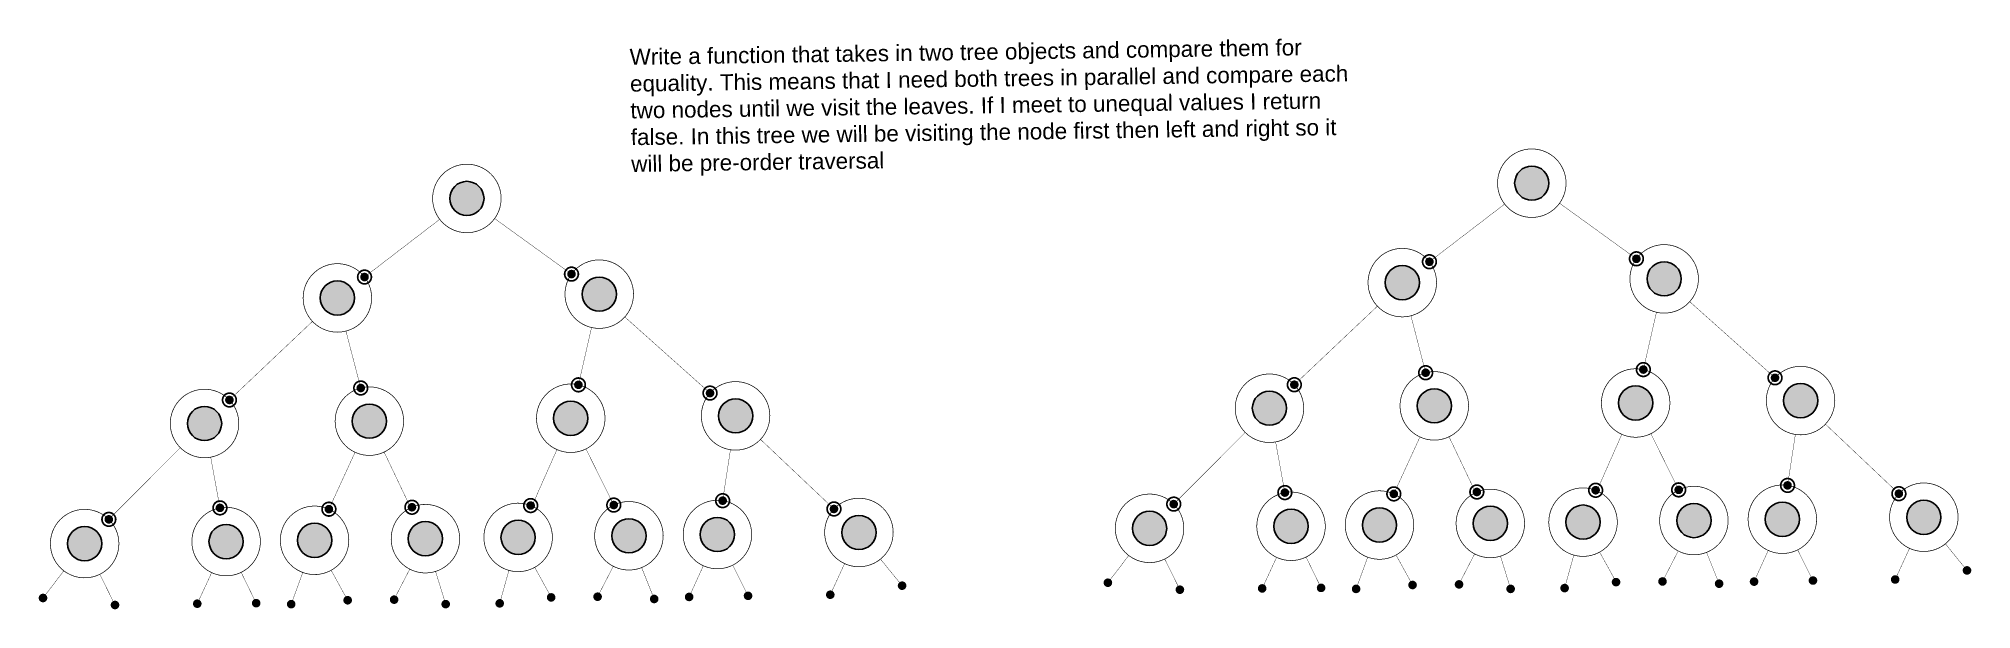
# Model space of a CAD drawing. Header units: millimetres. Extents: x -1100 to 21196, y 133430 to 144863.
# Drawn here: x -1100 to 1721, y 135649 to 136482 of the extents above; entities that cross this region are included whole.
import ezdxf

# ---------------------------------------------------------------- set-up
doc = ezdxf.new("R2010")
doc.units = ezdxf.units.MM
doc.linetypes.add('HIDDEN2', pattern=[4.7625, 3.175, -1.5875])
doc.styles.get("Standard").update_dxf_attribs({"font": 'arial.ttf'})

msp = doc.modelspace()

# ---------------------------------------------------------------- texts
at = {"insert": (-237.8, 136467.4), "char_height": 23.4399, "width": 1073.657, "attachment_point": 1, "rotation": 0.8215}
msp.add_mtext('Write a function that takes in two tree objects and compare them for equality. This means that I need both trees in parallel and compare each two nodes until we visit the leaves. If I meet to unequal values I return false. In this tree we will be visiting the node first then left and right so it will be pre-order traversal', dxfattribs=at)

# ---------------------------------------------------------------- blocks, each defined once
blk = doc.blocks.new('fgsdfg')
at = {"color": 152, "true_color": 0x2776bb, "const_width": 50}
for points in [[(200, 0, 1), (-200, 0)], [(200, 0, -1), (-200, 0)]]:
    blk.add_lwpolyline(points, format="xyb", dxfattribs=at)
blk = doc.blocks.new('tghfgh')
at = {"true_color": 0xf8991e}
h = blk.add_hatch(color=30, dxfattribs=at)
h.dxf.hatch_style = 1
h.paths.add_polyline_path([(-100, 0, 1), (100, 0, 1)])
at = {"color": 30, "true_color": 0xf8991e, "const_width": 50}
for points in [[(100, 0, 1), (-100, 0)], [(100, 0, -1), (-100, 0)]]:
    blk.add_lwpolyline(points, format="xyb", dxfattribs=at)

# ---------------------------------------------------------------- hatches: boundary and pattern name
at = {"true_color": 0xddb3d4}
h = msp.add_hatch(color=254, dxfattribs=at)
h.dxf.hatch_style = 1
h.paths.add_polyline_path([(1054.1, 136271.3, 1), (1104.1, 136271.3, 1)])
h = msp.add_hatch(color=254, dxfattribs=at)
h.dxf.hatch_style = 1
h.paths.add_polyline_path([(1054.1, 136271.3, 1), (1104.1, 136271.3, 1)])
h = msp.add_hatch(color=254, dxfattribs=at)
h.dxf.hatch_style = 1
h.paths.add_polyline_path([(-500.2, 136249, 1), (-450.2, 136249, 1)])
h = msp.add_hatch(color=254, dxfattribs=at)
h.dxf.hatch_style = 1
h.paths.add_polyline_path([(-500.2, 136249, 1), (-450.2, 136249, 1)])
h = msp.add_hatch(color=254, dxfattribs=at)
h.dxf.hatch_style = 1
h.paths.add_polyline_path([(865.1, 136126.1, 1), (915.1, 136126.1, 1)])
h = msp.add_hatch(color=254, dxfattribs=at)
h.dxf.hatch_style = 1
h.paths.add_polyline_path([(1247.3, 136131.6, 1), (1297.3, 136131.6, 1)])
h = msp.add_hatch(color=254, dxfattribs=at)
h.dxf.hatch_style = 1
h.paths.add_polyline_path([(-689.2, 136103.8, 1), (-639.2, 136103.8, 1)])
h = msp.add_hatch(color=254, dxfattribs=at)
h.dxf.hatch_style = 1
h.paths.add_polyline_path([(-307, 136109.3, 1), (-257, 136109.3, 1)])
h = msp.add_hatch(color=254, dxfattribs=at)
h.dxf.hatch_style = 1
h.paths.add_polyline_path([(671.2, 135942.8, 1), (721.2, 135942.8, 1)])
h = msp.add_hatch(color=254, dxfattribs=at)
h.dxf.hatch_style = 1
h.paths.add_polyline_path([(911.8, 135946.2, 1), (961.8, 135946.2, 1)])
h = msp.add_hatch(color=254, dxfattribs=at)
h.dxf.hatch_style = 1
h.paths.add_polyline_path([(1205.7, 135950.4, 1), (1255.7, 135950.4, 1)])
h = msp.add_hatch(color=254, dxfattribs=at)
h.dxf.hatch_style = 1
h.paths.add_polyline_path([(1446.4, 135953.9, 1), (1496.4, 135953.9, 1)])
h = msp.add_hatch(color=254, dxfattribs=at)
h.dxf.hatch_style = 1
h.paths.add_polyline_path([(-883.1, 135920.5, 1), (-833.1, 135920.5, 1)])
h = msp.add_hatch(color=254, dxfattribs=at)
h.dxf.hatch_style = 1
h.paths.add_polyline_path([(-642.5, 135923.9, 1), (-592.5, 135923.9, 1)])
h = msp.add_hatch(color=254, dxfattribs=at)
h.dxf.hatch_style = 1
h.paths.add_polyline_path([(-348.6, 135928.1, 1), (-298.6, 135928.1, 1)])
h = msp.add_hatch(color=254, dxfattribs=at)
h.dxf.hatch_style = 1
h.paths.add_polyline_path([(-108, 135931.6, 1), (-58, 135931.6, 1)])
h = msp.add_hatch(color=254, dxfattribs=at)
h.dxf.hatch_style = 1
h.paths.add_polyline_path([(831.8, 135772.2, 1), (881.8, 135772.2, 1)])
h = msp.add_hatch(color=254, dxfattribs=at)
h.dxf.hatch_style = 1
h.paths.add_polyline_path([(993.6, 135774.6, 1), (1043.6, 135774.6, 1)])
h = msp.add_hatch(color=254, dxfattribs=at)
h.dxf.hatch_style = 1
h.paths.add_polyline_path([(1128.9, 135776.5, 1), (1178.9, 135776.5, 1)])
h = msp.add_hatch(color=254, dxfattribs=at)
h.dxf.hatch_style = 1
h.paths.add_polyline_path([(1290.6, 135778.8, 1), (1340.7, 135778.8, 1)])
h = msp.add_hatch(color=254, dxfattribs=at)
h.dxf.hatch_style = 1
h.paths.add_polyline_path([(1419.8, 135780.7, 1), (1469.8, 135780.7, 1)])
h = msp.add_hatch(color=254, dxfattribs=at)
h.dxf.hatch_style = 1
h.paths.add_polyline_path([(1626.3, 135783.6, 1), (1676.3, 135783.6, 1)])
h = msp.add_hatch(color=254, dxfattribs=at)
h.dxf.hatch_style = 1
h.paths.add_polyline_path([(-1058.1, 135745.1, 1), (-1008.1, 135745.1, 1)])
h = msp.add_hatch(color=254, dxfattribs=at)
h.dxf.hatch_style = 1
h.paths.add_polyline_path([(-851.6, 135748.1, 1), (-801.6, 135748.1, 1)])
h = msp.add_hatch(color=254, dxfattribs=at)
h.dxf.hatch_style = 1
h.paths.add_polyline_path([(-722.5, 135750, 1), (-672.5, 135750, 1)])
h = msp.add_hatch(color=254, dxfattribs=at)
h.dxf.hatch_style = 1
h.paths.add_polyline_path([(-560.7, 135752.3, 1), (-510.7, 135752.3, 1)])
h = msp.add_hatch(color=254, dxfattribs=at)
h.dxf.hatch_style = 1
h.paths.add_polyline_path([(-425.4, 135754.2, 1), (-375.4, 135754.2, 1)])
h = msp.add_hatch(color=254, dxfattribs=at)
h.dxf.hatch_style = 1
h.paths.add_polyline_path([(-263.7, 135756.5, 1), (-213.7, 135756.5, 1)])
h = msp.add_hatch(color=254, dxfattribs=at)
h.dxf.hatch_style = 1
h.paths.add_polyline_path([(-134.5, 135758.4, 1), (-84.5, 135758.4, 1)])
h = msp.add_hatch(color=254, dxfattribs=at)
h.dxf.hatch_style = 1
h.paths.add_polyline_path([(72, 135761.3, 1), (122, 135761.3, 1)])
h = msp.add_hatch(color=254, dxfattribs=at)
h.dxf.hatch_style = 1
h.paths.add_polyline_path([(496.2, 135767.4, 1), (546.2, 135767.4, 1)])
h = msp.add_hatch(color=254, dxfattribs=at)
h.dxf.hatch_style = 1
h.paths.add_polyline_path([(702.7, 135770.4, 1), (752.7, 135770.4, 1)])

# ---------------------------------------------------------------- linework, layer by layer
for points in [[(1029.1, 136270.6, 1, 1, -1), (1129.1, 136272, 1, 1, 1)], [(-525.2, 136248.3, 1, 1, -1), (-425.2, 136249.7, 1, 1, 1)], [(-525.2, 136248.3, 1, 1, 1), (-425.2, 136249.7, 1, 1, -1)], [(1029.1, 136270.6, 1, 1, 1), (1129.1, 136272, 1, 1, -1)]]:
    msp.add_lwpolyline(points, format="xyseb", close=True)
at = {"color": 51, "true_color": 0xf7f281, "const_width": 0.5}
for points in [[(1039.5, 136240.8), (929.7, 136156.6)], [(1119.7, 136242), (1231.8, 136160.9)], [(-514.8, 136218.6), (-624.6, 136134.3)], [(-434.7, 136219.7), (-322.5, 136138.6)], [(853.8, 136091.8), (732.5, 135977.1)], [(1261.1, 136082.9), (1241.9, 135999.2)], [(1309.6, 136098.3), (1434.1, 135987.2)], [(-700.6, 136069.5), (-821.8, 135954.8)], [(-651.7, 136055.4), (-630.1, 135972.3)], [(-293.2, 136060.6), (-312.4, 135976.9)], [(-244.7, 136076), (-120.3, 135964.9)], [(902.7, 136077.7), (924.2, 135994.6)], [(1507.7, 135919.5), (1614.9, 135818)], [(-893.5, 135885.1), (-997.8, 135780.5)], [(-343.8, 135882.4), (-380.2, 135800)], [(-301.4, 135883.3), (-260.8, 135801.4)], [(-90.5, 135882.2), (-101.9, 135807.8)], [(-46.6, 135897.2), (60.6, 135795.7)], [(660.9, 135907.4), (556.5, 135802.8)], [(705.2, 135893.6), (718.7, 135819.6)], [(915.9, 135900.8), (877.7, 135817.7)], [(958.3, 135901.1), (997.1, 135819.7)], [(1210.5, 135904.7), (1174.1, 135822.2)], [(1252.9, 135905.6), (1293.5, 135823.6)], [(1463.8, 135904.4), (1452.4, 135830.1)], [(-849.1, 135871.3), (-835.6, 135797.3)], [(-638.4, 135878.5), (-676.6, 135795.4)], [(-596, 135878.8), (-557.2, 135797.4)]]:
    msp.add_lwpolyline(points, dxfattribs=at)
at = {"const_width": 1}
for points in [[(940.1, 136126.8, 1), (840.1, 136125.4)], [(1222.3, 136130.9, -1), (1322.3, 136132.3)], [(-614.2, 136104.5, 1), (-714.2, 136103.1)], [(-332, 136108.6, -1), (-232, 136110)], [(-332, 136108.6, 1), (-232, 136110)], [(940.1, 136126.8, -1), (840.1, 136125.4)], [(1222.3, 136130.9, 1), (1322.3, 136132.3)], [(-614.2, 136104.5, -1), (-714.2, 136103.1)], [(986.8, 135946.9, 1), (886.8, 135945.5)], [(1180.7, 135949.7, -1), (1280.7, 135951.1)], [(1421.4, 135953.2, -1), (1521.4, 135954.6)], [(-808.1, 135921.2, 1), (-908.1, 135919.8)], [(-567.5, 135924.6, 1), (-667.5, 135923.2)], [(-373.6, 135927.4, -1), (-273.6, 135928.9)], [(-133, 135930.9, -1), (-33, 135932.3)], [(746.2, 135943.5, 1), (646.2, 135942)], [(746.2, 135943.5, -1), (646.2, 135942)], [(986.8, 135946.9, -1), (886.8, 135945.5)], [(1180.7, 135949.7, 1), (1280.7, 135951.1)], [(1421.4, 135953.2, 1), (1521.4, 135954.6)], [(-808.1, 135921.2, -1), (-908.1, 135919.8)], [(-567.5, 135924.6, -1), (-667.5, 135923.2)], [(-373.6, 135927.4, 1), (-273.6, 135928.9)], [(-133, 135930.9, 1), (-33, 135932.3)], [(1103.9, 135775.8, -1), (1203.9, 135777.2)], [(1265.7, 135778.1, -1), (1365.7, 135779.5)], [(1394.8, 135780, -1), (1494.8, 135781.4)], [(1601.3, 135782.9, -1), (1701.3, 135784.4)], [(-776.6, 135748.8, 1), (-876.6, 135747.4)], [(-647.5, 135750.7, 1), (-747.5, 135749.2)], [(-485.7, 135753, 1), (-585.7, 135751.6)], [(-450.4, 135753.5, -1), (-350.4, 135754.9)], [(-288.7, 135755.8, -1), (-188.7, 135757.3)], [(-159.5, 135757.7, -1), (-59.5, 135759.1)], [(47, 135760.6, -1), (147, 135762.1)], [(571.2, 135768.2, 1), (471.2, 135766.7)], [(777.7, 135771.1, 1), (677.7, 135769.7)], [(906.8, 135773, 1), (806.8, 135771.5)], [(1068.6, 135775.3, 1), (968.6, 135773.8)], [(-983.1, 135745.9, 1), (-1083.1, 135744.4)], [(777.7, 135771.1, -1), (677.7, 135769.7)], [(906.8, 135773, -1), (806.8, 135771.5)], [(1068.6, 135775.3, -1), (968.6, 135773.8)], [(1103.9, 135775.8, 1), (1203.9, 135777.2)], [(1265.7, 135778.1, 1), (1365.7, 135779.5)], [(1394.8, 135780, 1), (1494.8, 135781.4)], [(1601.3, 135782.9, 1), (1701.3, 135784.4)], [(-983.1, 135745.9, -1), (-1083.1, 135744.4)], [(-776.6, 135748.8, -1), (-876.6, 135747.4)], [(-647.5, 135750.7, -1), (-747.5, 135749.2)], [(-485.7, 135753, -1), (-585.7, 135751.6)], [(-450.4, 135753.5, 1), (-350.4, 135754.9)], [(-288.7, 135755.8, 1), (-188.7, 135757.3)], [(-159.5, 135757.7, 1), (-59.5, 135759.1)], [(47, 135760.6, 1), (147, 135762.1)], [(571.2, 135768.2, -1), (471.2, 135766.7)]]:
    msp.add_lwpolyline(points, format="xyb", dxfattribs=at)
at = {"color": 51, "linetype": 'HIDDEN2', "ltscale": 50, "true_color": 0xf7f281, "const_width": 0.5}
for points in [[(1682.8, 135744.8), (1714.3, 135706)], [(-130.1, 135712.8), (-150.8, 135667.3)], [(-87.2, 135713.7), (-64.8, 135668.9)], [(76.1, 135715.9), (55.2, 135670.5)], [(128.5, 135722.5), (160, 135683.7)], [(490.8, 135727.7), (460.4, 135688)], [(543.4, 135722.6), (565.5, 135677.8)], [(706.6, 135725), (685.6, 135679.7)], [(749.6, 135725.5), (771.6, 135680.5)], [(839.6, 135725.3), (822.7, 135679)], [(881, 135728.4), (905.1, 135684.7)], [(995.7, 135730.1), (972.7, 135685.7)], [(1033.4, 135726.8), (1048.2, 135679)], [(1140.4, 135728.3), (1127, 135680.2)], [(1178.1, 135732.8), (1202.3, 135689)], [(1292.8, 135734.4), (1269.9, 135689.9)], [(1334.2, 135732.4), (1352.5, 135686.6)], [(1424.2, 135735.1), (1403.5, 135689.6)], [(1467.2, 135735.9), (1489.5, 135691.2)], [(1630.4, 135738.2), (1609.5, 135692.7)], [(-1063.5, 135705.4), (-1093.9, 135665.7)], [(-1010.9, 135700.3), (-988.8, 135655.5)], [(-847.7, 135702.7), (-868.7, 135657.4)], [(-804.7, 135703.2), (-782.7, 135658.2)], [(-714.7, 135703), (-731.6, 135656.7)], [(-673.3, 135706.2), (-649.2, 135662.4)], [(-558.6, 135707.8), (-581.6, 135663.4)], [(-520.9, 135704.5), (-506.1, 135656.8)], [(-413.9, 135706), (-427.3, 135657.9)], [(-376.2, 135710.5), (-352, 135666.7)], [(-261.5, 135712.1), (-284.4, 135667.6)], [(-220.1, 135710.1), (-201.8, 135664.3)]]:
    msp.add_lwpolyline(points, dxfattribs=at)
at = {"color": 254, "true_color": 0xddb3d4}
for centre in [(1079.1, 136271.3), (1079.1, 136271.3), (-475.2, 136249), (-475.2, 136249), (890.1, 136126.1), (1272.3, 136131.6), (-664.2, 136103.8), (-282, 136109.3), (696.2, 135942.8), (936.8, 135946.2), (1230.7, 135950.4), (1471.4, 135953.9), (-858.1, 135920.5), (-617.5, 135923.9), (-323.6, 135928.1), (-83, 135931.6), (856.8, 135772.2), (1018.6, 135774.6), (1153.9, 135776.5), (1315.7, 135778.8), (1444.8, 135780.7), (1651.3, 135783.6), (-1033.1, 135745.1), (-826.6, 135748.1), (-697.5, 135750), (-535.7, 135752.3), (-400.4, 135754.2), (-238.7, 135756.5), (-109.5, 135758.4), (97, 135761.3), (521.2, 135767.4), (727.7, 135770.4)]:
    msp.add_circle(centre, 25, dxfattribs=at)

# ---------------------------------------------------------------- block references
at = {"color": 30, "true_color": 0xf8991e}
for p, xscale, yscale, zscale, rotation in [((929.7, 136156.6), 0.05000514043477499, 0.05000514043477499, 0.05000514043477499, 0.8215499083344672), ((1231.8, 136160.9), -0.05000514043477499, 0.050005140434775, 0.050005140434775, 0.8215499083344914), ((-624.6, 136134.3), 0.05000514043477499, 0.05000514043477499, 0.05000514043477499, 0.8215499083344672), ((-322.5, 136138.6), -0.05000514043477499, 0.050005140434775, 0.050005140434775, 0.8215499083344914), ((924.2, 135994.6), 0.05000514043477499, 0.05000514043477499, 0.05000514043477499, 0.8215499083344672), ((1241.9, 135999.2), -0.05000514043477499, 0.050005140434775, 0.050005140434775, 0.8215499083344914), ((1434.1, 135987.2), -0.05000514043477499, 0.050005140434775, 0.050005140434775, 0.8215499083344914), ((-630.1, 135972.3), 0.05000514043477499, 0.05000514043477499, 0.05000514043477499, 0.8215499083344672), ((-312.4, 135976.9), -0.05000514043477499, 0.050005140434775, 0.050005140434775, 0.8215499083344914), ((-120.3, 135964.9), -0.05000514043477499, 0.050005140434775, 0.050005140434775, 0.8215499083344914), ((732.5, 135977.1), 0.05000514043477499, 0.05000514043477499, 0.05000514043477499, 0.8215499083344672), ((-821.8, 135954.8), 0.05000514043477499, 0.05000514043477499, 0.05000514043477499, 0.8215499083344672), ((718.7, 135819.6), 0.05000514043477499, 0.05000514043477499, 0.05000514043477499, 0.8215499083344672), ((877.7, 135817.7), 0.05000514043477499, 0.05000514043477499, 0.05000514043477499, 0.8215499083344672), ((998.9, 135820.5), 0.05000514043477499, 0.05000514043477499, 0.05000514043477499, 0.8215499083344672), ((1172.3, 135823), -0.05000514043477499, 0.050005140434775, 0.050005140434775, 0.8215499083344914), ((1293.5, 135823.6), -0.05000514043477499, 0.050005140434775, 0.050005140434775, 0.8215499083344914), ((1452.4, 135830.1), -0.05000514043477499, 0.050005140434775, 0.050005140434775, 0.8215499083344914), ((1614.9, 135818), -0.05000514043477499, 0.050005140434775, 0.050005140434775, 0.8215499083344914), ((-835.6, 135797.3), 0.05000514043477499, 0.05000514043477499, 0.05000514043477499, 0.8215499083344672), ((-676.6, 135795.4), 0.05000514043477499, 0.05000514043477499, 0.05000514043477499, 0.8215499083344672), ((-555.4, 135798.2), 0.05000514043477499, 0.05000514043477499, 0.05000514043477499, 0.8215499083344672), ((-382.1, 135800.7), -0.05000514043477499, 0.050005140434775, 0.050005140434775, 0.8215499083344914), ((-260.8, 135801.4), -0.05000514043477499, 0.050005140434775, 0.050005140434775, 0.8215499083344914), ((-101.9, 135807.8), -0.05000514043477499, 0.050005140434775, 0.050005140434775, 0.8215499083344914), ((60.6, 135795.7), -0.05000514043477499, 0.050005140434775, 0.050005140434775, 0.8215499083344914), ((556.5, 135802.8), 0.05000514043477499, 0.05000514043477499, 0.05000514043477499, 0.8215499083344672), ((-997.8, 135780.5), 0.05000514043477499, 0.05000514043477499, 0.05000514043477499, 0.8215499083344672)]:
    msp.add_blockref('fgsdfg', p, dxfattribs=dict(at, xscale=xscale, yscale=yscale, zscale=zscale, rotation=rotation))
for p, xscale, yscale, zscale, rotation in [((1231.8, 136160.9), -0.05000514043477499, 0.050005140434775, 0.050005140434775, 0.8215499083344914), ((-624.6, 136134.3), 0.05000514043477499, 0.05000514043477499, 0.05000514043477499, 0.8215499083344672), ((-322.5, 136138.6), -0.05000514043477499, 0.050005140434775, 0.050005140434775, 0.8215499083344914), ((929.7, 136156.6), 0.05000514043477499, 0.05000514043477499, 0.05000514043477499, 0.8215499083344672), ((924.2, 135994.6), 0.05000514043477499, 0.05000514043477499, 0.05000514043477499, 0.8215499083344672), ((1241.9, 135999.2), -0.05000514043477499, 0.050005140434775, 0.050005140434775, 0.8215499083344914), ((-630.1, 135972.3), 0.05000514043477499, 0.05000514043477499, 0.05000514043477499, 0.8215499083344672), ((-312.4, 135976.9), -0.05000514043477499, 0.050005140434775, 0.050005140434775, 0.8215499083344914), ((-120.3, 135964.9), -0.05000514043477499, 0.050005140434775, 0.050005140434775, 0.8215499083344914), ((732.5, 135977.1), 0.05000514043477499, 0.05000514043477499, 0.05000514043477499, 0.8215499083344672), ((1434.1, 135987.2), -0.05000514043477499, 0.050005140434775, 0.050005140434775, 0.8215499083344914), ((-821.8, 135954.8), 0.05000514043477499, 0.05000514043477499, 0.05000514043477499, 0.8215499083344672), ((718.7, 135819.6), 0.05000514043477499, 0.05000514043477499, 0.05000514043477499, 0.8215499083344672), ((998.9, 135820.5), 0.05000514043477499, 0.05000514043477499, 0.05000514043477499, 0.8215499083344672), ((1172.3, 135823), -0.05000514043477499, 0.050005140434775, 0.050005140434775, 0.8215499083344914), ((1293.5, 135823.6), -0.05000514043477499, 0.050005140434775, 0.050005140434775, 0.8215499083344914), ((1452.4, 135830.1), -0.05000514043477499, 0.050005140434775, 0.050005140434775, 0.8215499083344914), ((-835.6, 135797.3), 0.05000514043477499, 0.05000514043477499, 0.05000514043477499, 0.8215499083344672), ((-676.6, 135795.4), 0.05000514043477499, 0.05000514043477499, 0.05000514043477499, 0.8215499083344672), ((-555.4, 135798.2), 0.05000514043477499, 0.05000514043477499, 0.05000514043477499, 0.8215499083344672), ((-382.1, 135800.7), -0.05000514043477499, 0.050005140434775, 0.050005140434775, 0.8215499083344914), ((-260.8, 135801.4), -0.05000514043477499, 0.050005140434775, 0.050005140434775, 0.8215499083344914), ((-101.9, 135807.8), -0.05000514043477499, 0.050005140434775, 0.050005140434775, 0.8215499083344914), ((60.6, 135795.7), -0.05000514043477499, 0.050005140434775, 0.050005140434775, 0.8215499083344914), ((556.5, 135802.8), 0.05000514043477499, 0.05000514043477499, 0.05000514043477499, 0.8215499083344672), ((877.7, 135817.7), 0.05000514043477499, 0.05000514043477499, 0.05000514043477499, 0.8215499083344672), ((1614.9, 135818), -0.05000514043477499, 0.050005140434775, 0.050005140434775, 0.8215499083344914), ((-997.8, 135780.5), 0.05000514043477499, 0.05000514043477499, 0.05000514043477499, 0.8215499083344672), ((160, 135683.7), -0.05000514043477499, 0.050005140434775, 0.050005140434775, 0.8215499083344914), ((460.4, 135688), 0.05000514043477499, 0.05000514043477499, 0.05000514043477499, 0.8215499083344672), ((685.6, 135679.7), 0.05000514043477499, 0.05000514043477499, 0.05000514043477499, 0.8215499083344672), ((771.6, 135680.5), 0.05000514043477499, 0.05000514043477499, 0.05000514043477499, 0.8215499083344672), ((822.7, 135679), 0.05000514043477499, 0.05000514043477499, 0.05000514043477499, 0.8215499083344672), ((905.1, 135684.7), 0.05000514043477499, 0.05000514043477499, 0.05000514043477499, 0.8215499083344672), ((972.9, 135685.6), 0.05000514043477499, 0.05000514043477499, 0.05000514043477499, 0.8215499083344672), ((1048.2, 135679), 0.05000514043477499, 0.05000514043477499, 0.05000514043477499, 0.8215499083344672), ((1127, 135680.2), -0.05000514043477499, 0.050005140434775, 0.050005140434775, 0.8215499083344914), ((1202.1, 135688.9), -0.05000514043477499, 0.050005140434775, 0.050005140434775, 0.8215499083344914), ((1269.9, 135689.9), -0.05000514043477499, 0.050005140434775, 0.050005140434775, 0.8215499083344914), ((1352.5, 135686.6), -0.05000514043477499, 0.050005140434775, 0.050005140434775, 0.8215499083344914), ((1403.5, 135689.6), -0.05000514043477499, 0.050005140434775, 0.050005140434775, 0.8215499083344914), ((1489.5, 135691.2), -0.05000514043477499, 0.050005140434775, 0.050005140434775, 0.8215499083344914), ((1609.5, 135692.7), -0.05000514043477499, 0.050005140434775, 0.050005140434775, 0.8215499083344914), ((1714.3, 135706), -0.05000514043477499, 0.050005140434775, 0.050005140434775, 0.8215499083344914), ((-1093.9, 135665.7), 0.05000514043477499, 0.05000514043477499, 0.05000514043477499, 0.8215499083344672), ((-988.8, 135655.5), 0.05000514043477499, 0.05000514043477499, 0.05000514043477499, 0.8215499083344672), ((-868.7, 135657.4), 0.05000514043477499, 0.05000514043477499, 0.05000514043477499, 0.8215499083344672), ((-782.7, 135658.2), 0.05000514043477499, 0.05000514043477499, 0.05000514043477499, 0.8215499083344672), ((-731.6, 135656.7), 0.05000514043477499, 0.05000514043477499, 0.05000514043477499, 0.8215499083344672), ((-649.2, 135662.4), 0.05000514043477499, 0.05000514043477499, 0.05000514043477499, 0.8215499083344672), ((-581.4, 135663.3), 0.05000514043477499, 0.05000514043477499, 0.05000514043477499, 0.8215499083344672), ((-506.1, 135656.8), 0.05000514043477499, 0.05000514043477499, 0.05000514043477499, 0.8215499083344672), ((-427.3, 135657.9), -0.05000514043477499, 0.050005140434775, 0.050005140434775, 0.8215499083344914), ((-352.2, 135666.6), -0.05000514043477499, 0.050005140434775, 0.050005140434775, 0.8215499083344914), ((-284.4, 135667.6), -0.05000514043477499, 0.050005140434775, 0.050005140434775, 0.8215499083344914), ((-201.8, 135664.3), -0.05000514043477499, 0.050005140434775, 0.050005140434775, 0.8215499083344914), ((-150.8, 135667.3), -0.05000514043477499, 0.050005140434775, 0.050005140434775, 0.8215499083344914), ((-64.8, 135668.9), -0.05000514043477499, 0.050005140434775, 0.050005140434775, 0.8215499083344914), ((55.2, 135670.5), -0.05000514043477499, 0.050005140434775, 0.050005140434775, 0.8215499083344914), ((565.5, 135677.8), 0.05000514043477499, 0.05000514043477499, 0.05000514043477499, 0.8215499083344672)]:
    msp.add_blockref('tghfgh', p, dxfattribs=dict(xscale=xscale, yscale=yscale, zscale=zscale, rotation=rotation))

msp.set_redraw_order([(e.dxf.handle, doc.entitydb.next_handle()) for e in msp.query("TEXT MTEXT ATTDEF DIMENSION ARC_DIMENSION")])  # texts and dimensions are drawn at this point

doc.saveas('drawing.dxf')
